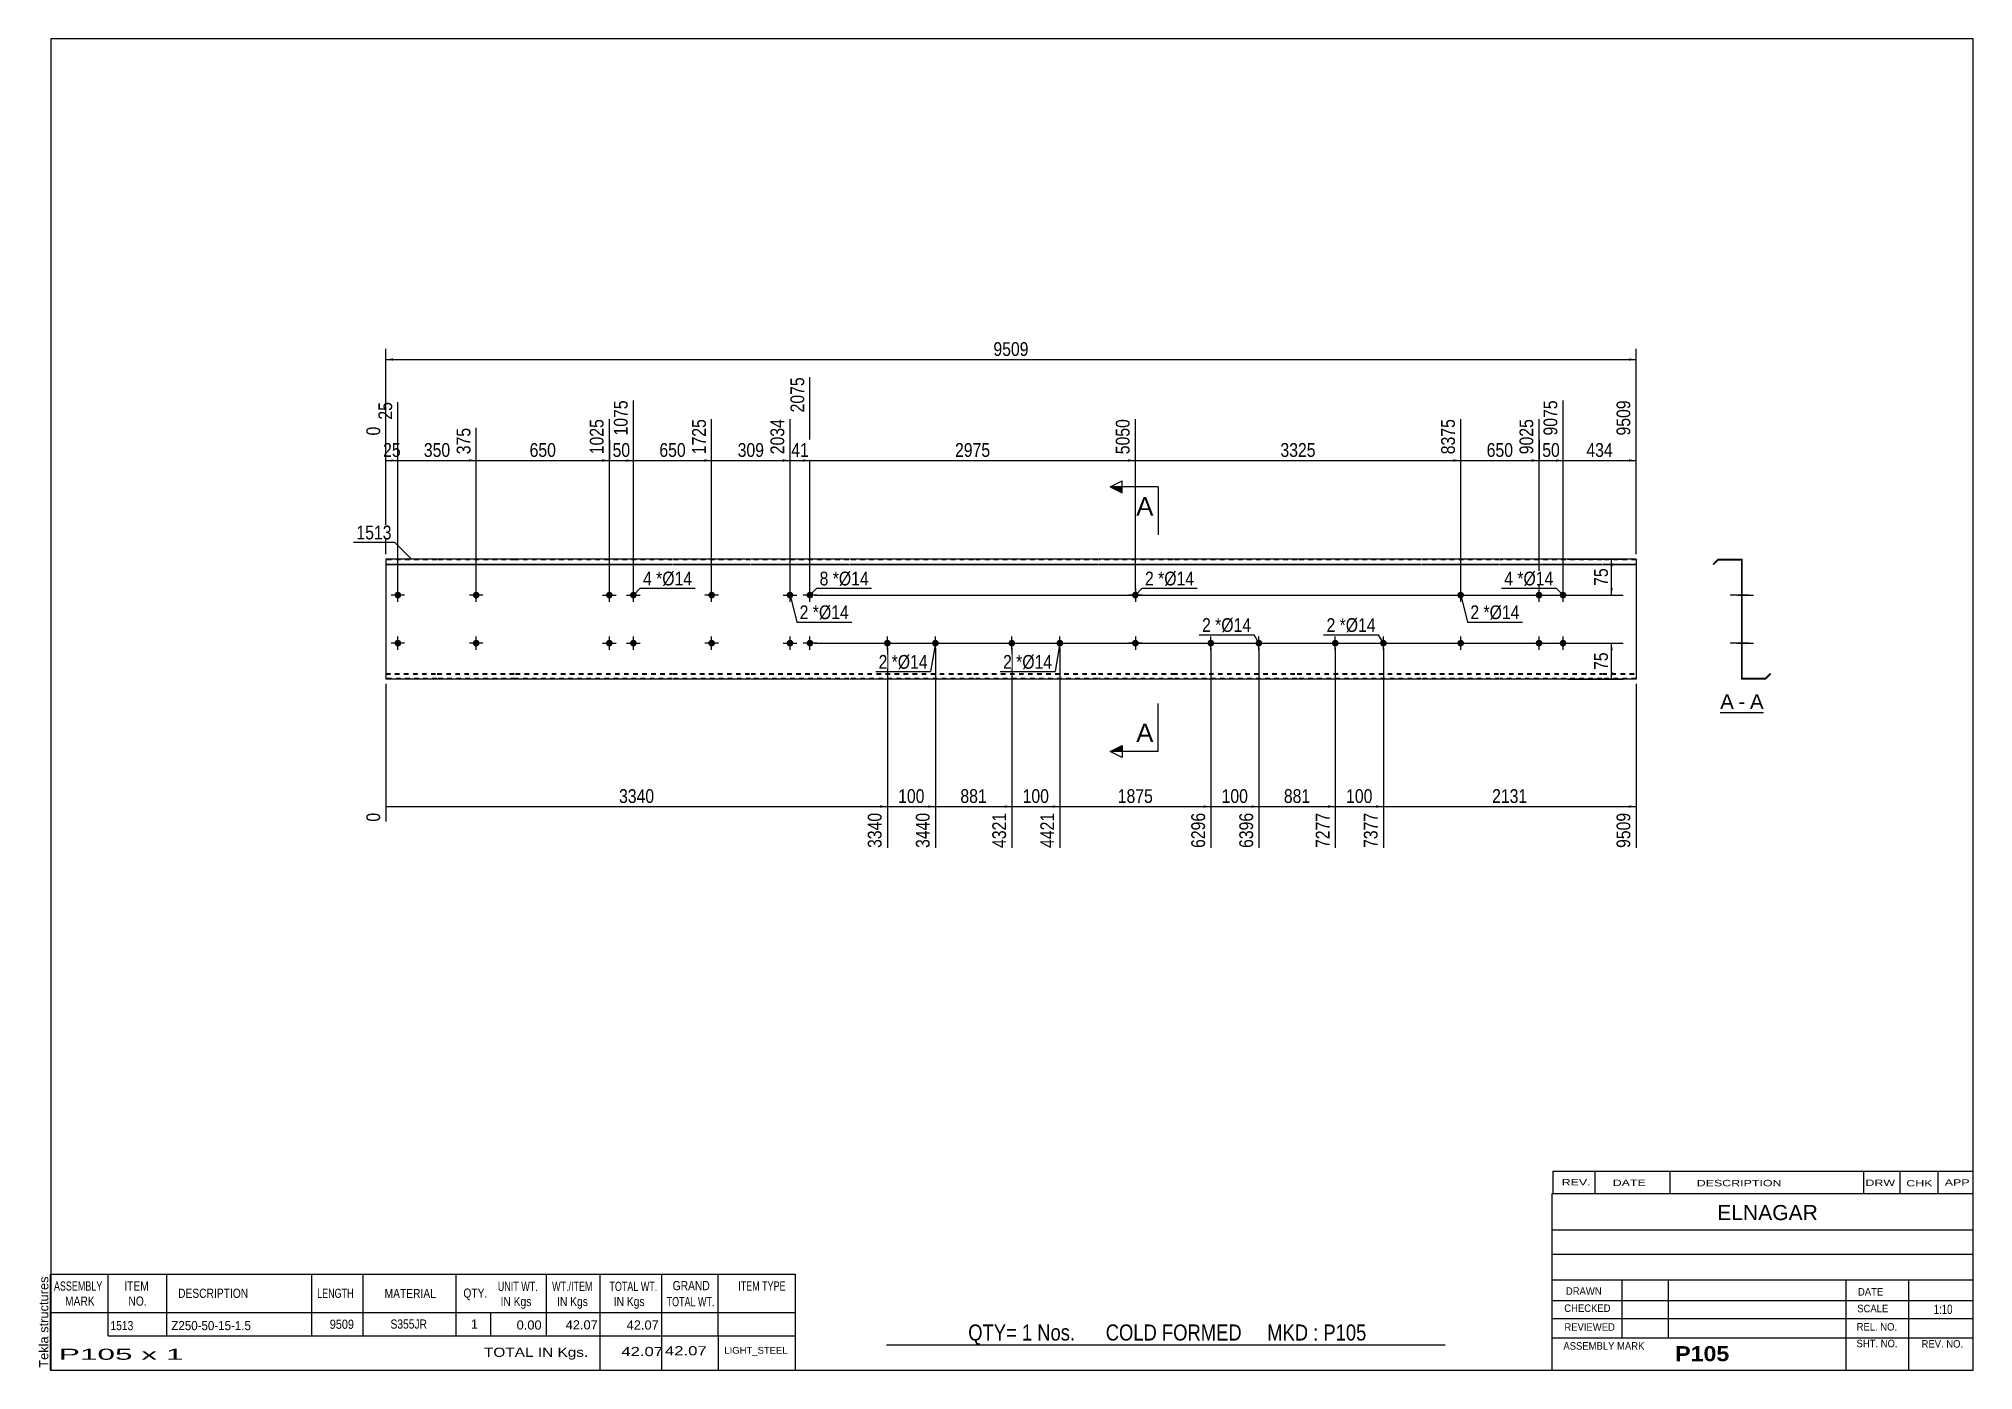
# Model space of a CAD drawing. Header units: millimetres. Extents: x -72 to 330, y -156 to 121.
import ezdxf

# ---------------------------------------------------------------- set-up
doc = ezdxf.new("R2010")
doc.units = ezdxf.units.MM
doc.linetypes.add('DXK_LINE_DOT1', pattern=[1.8814, 0.9407, -0.9407])
doc.styles.add('Arial', font='ARIAL.TTF', dxfattribs={"height": 0.2})
doc.styles.add('Arial Bold', font='ARIALBD.TTF', dxfattribs={"height": 0.2})
doc.styles.add('Arial Narrow', font='ARIALN.TTF', dxfattribs={"height": 0.2})

# ---------------------------------------------------------------- blocks, each defined once
blk = doc.blocks.new('Unknown-629091155-1801')
at = {"color": 5, "linetype": 'Continuous'}
for p, q in [((330.27, 120.75), (-69.73, 120.75)), ((-69.73, 120.75), (-69.73, -156.25)), ((330.27, -156.25), (330.27, 120.75)), ((-69.73, -156.25), (330.27, -156.25))]:
    blk.add_line(p, q, dxfattribs=at)
at = {"color": 174, "linetype": 'Continuous', "style": 'Arial'}
blk.add_text('Tekla structures', height=1.9102, rotation=90, dxfattribs=at).set_placement((-70.23, -155.75))
blk = doc.blocks.new('Unknown-629091155-12 - 1237')
at = {"color": 7, "linetype": 'Continuous'}
blk.add_line((277.61, -19.45), (286.64, -19.45), dxfattribs=at)
at = {"color": 0, "linetype": 'Continuous'}
blk.add_wipeout([(280.46, -18.7), (280.46, -15.5), (277.61, -15.5), (277.61, -18.7)], dxfattribs=at)
blk.add_wipeout([(282.84, -18.7), (282.84, -15.5), (281.42, -15.5), (281.42, -18.7)], dxfattribs=at)
at = {"color": 96, "linetype": 'Continuous', "style": 'Arial'}
blk.add_text('A', height=3.06, dxfattribs=at).set_placement((277.61, -18.7))
at = {"color": 0, "linetype": 'Continuous'}
blk.add_wipeout([(286.64, -18.7), (286.64, -15.5), (283.8, -15.5), (283.8, -18.7)], dxfattribs=at)
at = {"color": 96, "linetype": 'Continuous', "style": 'Arial'}
for s, p in [('A', (283.8, -18.7)), ('-', (281.42, -18.7))]:
    blk.add_text(s, height=3.06, dxfattribs=at).set_placement(p)
blk = doc.blocks.new('Bolt-629091155-1223 - 1203')
at = {"linetype": 'Continuous'}
for points in [[(239.22, 5, -1), (240.62, 5, -1)], [(244.22, 5, -1), (245.62, 5, -1)], [(239.22, -5, -1), (240.62, -5, -1)], [(244.22, -5, -1), (245.62, -5, -1)]]:
    blk.add_hatch(color=3, dxfattribs=at).paths.add_polyline_path(points)
at = {"color": 3, "linetype": 'Continuous'}
for p, q in [((238.52, 5), (241.32, 5)), ((239.92, 3.6), (239.92, 6.4)), ((243.52, 5), (246.32, 5)), ((244.92, 3.6), (244.92, 6.4)), ((239.92, -6.4), (239.92, -3.6)), ((244.92, -6.4), (244.92, -3.6)), ((238.52, -5), (241.32, -5)), ((243.52, -5), (246.32, -5))]:
    blk.add_line(p, q, dxfattribs=at)
blk = doc.blocks.new('Part-629091155-1218 - 1203')
at = {"color": 2, "linetype": 'Continuous'}
for p, q in [((0, 12.5), (0, -12.5)), ((10.6, 12.5), (0, 12.5)), ((26.89, 12.5), (10.7, 12.5)), ((59.59, 12.5), (26.99, 12.5)), ((75.88, 12.5), (59.69, 12.5)), ((96.33, 12.5), (75.98, 12.5)), ((122.23, 12.5), (96.43, 12.5)), ((148.13, 12.5), (122.33, 12.5)), ((163.63, 12.5), (148.23, 12.5)), ((189.53, 12.5), (163.73, 12.5)), ((215.43, 12.5), (189.63, 12.5)), ((231.72, 12.5), (215.53, 12.5)), ((253.01, 12.5), (231.82, 12.5)), ((260.11, 12.5), (253.11, 12.5)), ((260.11, 12.5), (260.11, -12.5)), ((0, 11.44), (10.6, 11.44)), ((0, 11.33), (10.6, 11.33)), ((10.7, 11.44), (26.89, 11.44)), ((10.7, 11.33), (26.89, 11.33)), ((26.99, 11.44), (59.59, 11.44)), ((26.99, 11.33), (59.59, 11.33)), ((59.69, 11.44), (75.88, 11.44)), ((59.69, 11.33), (75.88, 11.33)), ((75.98, 11.44), (96.33, 11.44)), ((75.98, 11.33), (96.33, 11.33)), ((96.43, 11.44), (122.23, 11.44)), ((96.43, 11.33), (122.23, 11.33)), ((122.33, 11.44), (148.13, 11.44)), ((122.33, 11.33), (148.13, 11.33)), ((148.23, 11.44), (163.63, 11.44)), ((148.23, 11.33), (163.63, 11.33)), ((163.73, 11.44), (189.53, 11.44)), ((163.73, 11.33), (189.53, 11.33)), ((189.63, 11.44), (215.43, 11.44)), ((189.63, 11.33), (215.43, 11.33)), ((215.53, 11.44), (231.72, 11.44)), ((215.53, 11.33), (231.72, 11.33)), ((231.82, 11.44), (253.01, 11.44)), ((231.82, 11.33), (253.01, 11.33)), ((253.11, 11.44), (260.11, 11.44)), ((253.11, 11.33), (260.11, 11.33)), ((10.6, -12.5), (0, -12.5)), ((26.89, -12.5), (10.7, -12.5)), ((59.59, -12.5), (26.99, -12.5)), ((75.88, -12.5), (59.69, -12.5)), ((96.33, -12.5), (75.98, -12.5)), ((122.23, -12.5), (96.43, -12.5)), ((148.13, -12.5), (122.33, -12.5)), ((163.63, -12.5), (148.23, -12.5)), ((189.53, -12.5), (163.73, -12.5)), ((215.43, -12.5), (189.63, -12.5)), ((231.72, -12.5), (215.53, -12.5)), ((253.01, -12.5), (231.82, -12.5)), ((260.11, -12.5), (253.11, -12.5))]:
    blk.add_line(p, q, dxfattribs=at)
at = {"color": 7, "linetype": 'DXK_LINE_DOT1'}
for p, q in [((10.6, 12.35), (0, 12.35)), ((26.89, 12.35), (10.7, 12.35)), ((59.59, 12.35), (26.99, 12.35)), ((75.88, 12.35), (59.69, 12.35)), ((96.33, 12.35), (75.98, 12.35)), ((122.23, 12.35), (96.43, 12.35)), ((148.13, 12.35), (122.33, 12.35)), ((163.63, 12.35), (148.23, 12.35)), ((189.53, 12.35), (163.73, 12.35)), ((215.43, 12.35), (189.63, 12.35)), ((231.72, 12.35), (215.53, 12.35)), ((253.01, 12.35), (231.82, 12.35)), ((260.11, 12.35), (253.11, 12.35)), ((0, -11.33), (10.6, -11.33)), ((0, -11.44), (10.6, -11.44)), ((10.7, -11.33), (26.89, -11.33)), ((10.7, -11.44), (26.89, -11.44)), ((26.99, -11.33), (59.59, -11.33)), ((26.99, -11.44), (59.59, -11.44)), ((59.69, -11.33), (75.88, -11.33)), ((59.69, -11.44), (75.88, -11.44)), ((75.98, -11.33), (96.33, -11.33)), ((75.98, -11.44), (96.33, -11.44)), ((96.43, -11.33), (122.23, -11.33)), ((96.43, -11.44), (122.23, -11.44)), ((122.33, -11.33), (148.13, -11.33)), ((122.33, -11.44), (148.13, -11.44)), ((148.23, -11.33), (163.63, -11.33)), ((148.23, -11.44), (163.63, -11.44)), ((163.73, -11.33), (189.53, -11.33)), ((163.73, -11.44), (189.53, -11.44)), ((189.63, -11.33), (215.43, -11.33)), ((189.63, -11.44), (215.43, -11.44)), ((215.53, -11.33), (231.72, -11.33)), ((215.53, -11.44), (231.72, -11.44)), ((231.82, -11.33), (253.01, -11.33)), ((231.82, -11.44), (253.01, -11.44)), ((253.11, -11.33), (260.11, -11.33)), ((253.11, -11.44), (260.11, -11.44)), ((10.6, -12.35), (0, -12.35)), ((26.89, -12.35), (10.7, -12.35)), ((59.59, -12.35), (26.99, -12.35)), ((75.88, -12.35), (59.69, -12.35)), ((96.33, -12.35), (75.98, -12.35)), ((122.23, -12.35), (96.43, -12.35)), ((148.13, -12.35), (122.33, -12.35)), ((163.63, -12.35), (148.23, -12.35)), ((189.53, -12.35), (163.73, -12.35)), ((215.43, -12.35), (189.63, -12.35)), ((231.72, -12.35), (215.53, -12.35)), ((253.01, -12.35), (231.82, -12.35)), ((260.11, -12.35), (253.11, -12.35))]:
    blk.add_line(p, q, dxfattribs=at)
blk = doc.blocks.new('Bolt-629091155-1219 - 1203')
at = {"linetype": 'Continuous'}
for points in [[(197.53, -4.3, -1), (197.53, -5.7, -1)], [(207.53, -4.3, -1), (207.53, -5.7, -1)]]:
    blk.add_hatch(color=3, dxfattribs=at).paths.add_polyline_path(points)
at = {"color": 3, "linetype": 'Continuous'}
for p, q in [((197.53, -6.4), (197.53, -3.6)), ((207.53, -6.4), (207.53, -3.6)), ((196.13, -5), (198.93, -5)), ((206.13, -5), (208.93, -5))]:
    blk.add_line(p, q, dxfattribs=at)
blk = doc.blocks.new('Bolt-629091155-1220 - 1203')
at = {"linetype": 'Continuous'}
for points in [[(171.63, -4.3, -1), (171.63, -5.7, -1)], [(181.63, -4.3, -1), (181.63, -5.7, -1)]]:
    blk.add_hatch(color=3, dxfattribs=at).paths.add_polyline_path(points)
at = {"color": 3, "linetype": 'Continuous'}
for p, q in [((171.63, -6.4), (171.63, -3.6)), ((181.63, -6.4), (181.63, -3.6)), ((170.23, -5), (173.03, -5)), ((180.23, -5), (183.03, -5))]:
    blk.add_line(p, q, dxfattribs=at)
blk = doc.blocks.new('Bolt-629091155-1221 - 1203')
at = {"linetype": 'Continuous'}
for points in [[(104.33, -4.3, -1), (104.33, -5.7, -1)], [(114.33, -4.3, -1), (114.33, -5.7, -1)]]:
    blk.add_hatch(color=3, dxfattribs=at).paths.add_polyline_path(points)
at = {"color": 3, "linetype": 'Continuous'}
for p, q in [((104.33, -6.4), (104.33, -3.6)), ((114.33, -6.4), (114.33, -3.6)), ((102.93, -5), (105.73, -5)), ((112.93, -5), (115.73, -5))]:
    blk.add_line(p, q, dxfattribs=at)
blk = doc.blocks.new('Bolt-629091155-1222 - 1203')
at = {"linetype": 'Continuous'}
for points in [[(130.23, -4.3, -1), (130.23, -5.7, -1)], [(140.23, -4.3, -1), (140.23, -5.7, -1)]]:
    blk.add_hatch(color=3, dxfattribs=at).paths.add_polyline_path(points)
at = {"color": 3, "linetype": 'Continuous'}
for p, q in [((130.23, -6.4), (130.23, -3.6)), ((140.23, -6.4), (140.23, -3.6)), ((128.83, -5), (131.63, -5)), ((138.83, -5), (141.63, -5))]:
    blk.add_line(p, q, dxfattribs=at)
blk = doc.blocks.new('Bolt-629091155-1224 - 1203')
at = {"linetype": 'Continuous'}
for points in [[(83.38, 5, -1), (84.78, 5, -1)], [(83.38, -5, -1), (84.78, -5, -1)]]:
    blk.add_hatch(color=3, dxfattribs=at).paths.add_polyline_path(points)
at = {"color": 3, "linetype": 'Continuous'}
for p, q in [((82.68, 5), (85.48, 5)), ((84.08, 3.6), (84.08, 6.4)), ((84.08, -6.4), (84.08, -3.6)), ((82.68, -5), (85.48, -5))]:
    blk.add_line(p, q, dxfattribs=at)
blk = doc.blocks.new('Bolt-629091155-1225 - 1203')
at = {"linetype": 'Continuous'}
for points in [[(222.92, 5, -1), (224.32, 5, -1)], [(222.92, -5, -1), (224.32, -5, -1)]]:
    blk.add_hatch(color=3, dxfattribs=at).paths.add_polyline_path(points)
at = {"color": 3, "linetype": 'Continuous'}
for p, q in [((222.22, 5), (225.02, 5)), ((223.62, 3.6), (223.62, 6.4)), ((223.62, -6.4), (223.62, -3.6)), ((222.22, -5), (225.02, -5))]:
    blk.add_line(p, q, dxfattribs=at)
blk = doc.blocks.new('Bolt-629091155-1226 - 1203')
at = {"linetype": 'Continuous'}
for points in [[(1.8, 5, -1), (3.2, 5, -1)], [(87.53, 5, -1), (88.93, 5, -1)]]:
    blk.add_hatch(color=3, dxfattribs=at).paths.add_polyline_path(points)
at = {"color": 3, "linetype": 'Continuous'}
for p, q in [((3.9, 5), (1.1, 5)), ((2.5, 3.6), (2.5, 6.4)), ((89.63, 5), (86.83, 5)), ((88.23, 3.6), (88.23, 6.4))]:
    blk.add_line(p, q, dxfattribs=at)
blk = doc.blocks.new('Bolt-629091155-1227 - 1203')
at = {"linetype": 'Continuous'}
for points in [[(1.8, -5, -1), (3.2, -5, -1)], [(87.53, -5, -1), (88.93, -5, -1)]]:
    blk.add_hatch(color=3, dxfattribs=at).paths.add_polyline_path(points)
at = {"color": 3, "linetype": 'Continuous'}
for p, q in [((2.5, -6.4), (2.5, -3.6)), ((88.23, -6.4), (88.23, -3.6)), ((3.9, -5), (1.1, -5)), ((89.63, -5), (86.83, -5))]:
    blk.add_line(p, q, dxfattribs=at)
blk = doc.blocks.new('Bolt-629091155-1228 - 1203')
at = {"linetype": 'Continuous'}
for points in [[(45.79, 5, -1), (47.19, 5, -1)], [(50.79, 5, -1), (52.19, 5, -1)], [(45.79, -5, -1), (47.19, -5, -1)], [(50.79, -5, -1), (52.19, -5, -1)]]:
    blk.add_hatch(color=3, dxfattribs=at).paths.add_polyline_path(points)
at = {"color": 3, "linetype": 'Continuous'}
for p, q in [((45.09, 5), (47.89, 5)), ((46.49, 3.6), (46.49, 6.4)), ((50.09, 5), (52.89, 5)), ((51.49, 3.6), (51.49, 6.4)), ((46.49, -6.4), (46.49, -3.6)), ((51.49, -6.4), (51.49, -3.6)), ((45.09, -5), (47.89, -5)), ((50.09, -5), (52.89, -5))]:
    blk.add_line(p, q, dxfattribs=at)
blk = doc.blocks.new('Bolt-629091155-1229 - 1203')
at = {"linetype": 'Continuous'}
for points in [[(18.09, 5, -1), (19.49, 5, -1)], [(67.08, 5, -1), (68.48, 5, -1)]]:
    blk.add_hatch(color=3, dxfattribs=at).paths.add_polyline_path(points)
at = {"color": 3, "linetype": 'Continuous'}
for p, q in [((20.19, 5), (17.39, 5)), ((18.79, 3.6), (18.79, 6.4)), ((69.18, 5), (66.38, 5)), ((67.78, 3.6), (67.78, 6.4))]:
    blk.add_line(p, q, dxfattribs=at)
blk = doc.blocks.new('Bolt-629091155-1230 - 1203')
at = {"linetype": 'Continuous'}
for points in [[(18.09, -5, -1), (19.49, -5, -1)], [(67.08, -5, -1), (68.48, -5, -1)]]:
    blk.add_hatch(color=3, dxfattribs=at).paths.add_polyline_path(points)
at = {"color": 3, "linetype": 'Continuous'}
for p, q in [((18.79, -6.4), (18.79, -3.6)), ((67.78, -6.4), (67.78, -3.6)), ((20.19, -5), (17.39, -5)), ((69.18, -5), (66.38, -5))]:
    blk.add_line(p, q, dxfattribs=at)
blk = doc.blocks.new('Bolt-629091155-1231 - 1203')
at = {"linetype": 'Continuous'}
for points in [[(156.63, 5, -1), (155.23, 5, -1)], [(156.63, -5, -1), (155.23, -5, -1)]]:
    blk.add_hatch(color=3, dxfattribs=at).paths.add_polyline_path(points)
at = {"color": 3, "linetype": 'Continuous'}
for p, q in [((157.33, 5), (154.53, 5)), ((155.93, 6.4), (155.93, 3.6)), ((155.93, -3.6), (155.93, -6.4)), ((157.33, -5), (154.53, -5))]:
    blk.add_line(p, q, dxfattribs=at)
blk = doc.blocks.new('Bolt-629091155-1240 - 1237')
at = {"linetype": 'Continuous'}
blk.add_hatch(color=3, dxfattribs=at).paths.add_polyline_path([(282.2, -5.7), (282.2, -4.3), (282.05, -4.3), (282.05, -5.7)])
blk.add_hatch(color=3, dxfattribs=at).paths.add_polyline_path([(282.2, -5.7), (282.2, -4.3), (282.05, -4.3), (282.05, -5.7)])
at = {"color": 3, "linetype": 'Continuous'}
for p, q in [((281.1, -5), (283.85, -5)), ((281.1, -5), (283.85, -5)), ((282.05, -4.3), (282.2, -4.3)), ((282.05, -4.3), (282.2, -4.3)), ((282.05, -5.7), (282.2, -5.7)), ((282.05, -5.7), (282.2, -5.7))]:
    blk.add_line(p, q, dxfattribs=at)
blk = doc.blocks.new('Part-629091155-1239 - 1237')
at = {"color": 2, "linetype": 'Continuous'}
for p, q in [((277.2, 12.5), (276.14, 11.44)), ((276.25, 11.33), (277.27, 12.35)), ((277.2, 12.5), (282.2, 12.5)), ((277.27, 12.35), (282.05, 12.35)), ((282.05, 12.35), (282.05, -12.5)), ((282.2, -12.35), (282.2, 12.5)), ((276.14, 11.44), (276.25, 11.33)), ((288.01, -11.33), (286.99, -12.35)), ((287.05, -12.5), (288.11, -11.44)), ((288.11, -11.44), (288.01, -11.33)), ((287.05, -12.5), (282.05, -12.5)), ((286.99, -12.35), (282.2, -12.35))]:
    blk.add_line(p, q, dxfattribs=at)
blk = doc.blocks.new('Bolt-629091155-1241 - 1237')
at = {"linetype": 'Continuous'}
blk.add_hatch(color=3, dxfattribs=at).paths.add_polyline_path([(282.2, -5.7), (282.2, -4.3), (282.05, -4.3), (282.05, -5.7)])
blk.add_hatch(color=3, dxfattribs=at).paths.add_polyline_path([(282.2, -5.7), (282.2, -4.3), (282.05, -4.3), (282.05, -5.7)])
at = {"color": 3, "linetype": 'Continuous'}
for p, q in [((281.1, -5), (283.85, -5)), ((281.1, -5), (283.85, -5)), ((282.05, -4.3), (282.2, -4.3)), ((282.05, -4.3), (282.2, -4.3)), ((282.05, -5.7), (282.2, -5.7)), ((282.05, -5.7), (282.2, -5.7))]:
    blk.add_line(p, q, dxfattribs=at)
blk = doc.blocks.new('Bolt-629091155-1242 - 1237')
at = {"linetype": 'Continuous'}
blk.add_hatch(color=3, dxfattribs=at).paths.add_polyline_path([(282.2, -5.7), (282.2, -4.3), (282.05, -4.3), (282.05, -5.7)])
blk.add_hatch(color=3, dxfattribs=at).paths.add_polyline_path([(282.2, -5.7), (282.2, -4.3), (282.05, -4.3), (282.05, -5.7)])
at = {"color": 3, "linetype": 'Continuous'}
for p, q in [((281.1, -5), (283.85, -5)), ((281.1, -5), (283.85, -5)), ((282.05, -4.3), (282.2, -4.3)), ((282.05, -4.3), (282.2, -4.3)), ((282.05, -5.7), (282.2, -5.7)), ((282.05, -5.7), (282.2, -5.7))]:
    blk.add_line(p, q, dxfattribs=at)
blk = doc.blocks.new('Bolt-629091155-1243 - 1237')
at = {"linetype": 'Continuous'}
blk.add_hatch(color=3, dxfattribs=at).paths.add_polyline_path([(282.2, -5.7), (282.2, -4.3), (282.05, -4.3), (282.05, -5.7)])
blk.add_hatch(color=3, dxfattribs=at).paths.add_polyline_path([(282.2, -5.7), (282.2, -4.3), (282.05, -4.3), (282.05, -5.7)])
at = {"color": 3, "linetype": 'Continuous'}
for p, q in [((281.1, -5), (283.85, -5)), ((281.1, -5), (283.85, -5)), ((282.05, -4.3), (282.2, -4.3)), ((282.05, -4.3), (282.2, -4.3)), ((282.05, -5.7), (282.2, -5.7)), ((282.05, -5.7), (282.2, -5.7))]:
    blk.add_line(p, q, dxfattribs=at)
blk = doc.blocks.new('Bolt-629091155-1244 - 1237')
at = {"linetype": 'Continuous'}
for points in [[(282.05, 5.7), (282.05, 4.3), (282.2, 4.3), (282.2, 5.7)], [(282.05, 5.7), (282.05, 4.3), (282.2, 4.3), (282.2, 5.7)], [(282.05, -4.3), (282.05, -5.7), (282.2, -5.7), (282.2, -4.3)], [(282.05, -4.3), (282.05, -5.7), (282.2, -5.7), (282.2, -4.3)]]:
    blk.add_hatch(color=3, dxfattribs=at).paths.add_polyline_path(points)
at = {"color": 3, "linetype": 'Continuous'}
for p, q in [((283.5, 5), (280.2, 5)), ((283.5, 5), (280.2, 5)), ((282.2, 5.7), (282.05, 5.7)), ((282.2, 5.7), (282.05, 5.7)), ((282.2, 4.3), (282.05, 4.3)), ((282.2, 4.3), (282.05, 4.3)), ((283.5, -5), (280.2, -5)), ((283.5, -5), (280.2, -5)), ((282.2, -4.3), (282.05, -4.3)), ((282.2, -4.3), (282.05, -4.3)), ((282.2, -5.7), (282.05, -5.7)), ((282.2, -5.7), (282.05, -5.7))]:
    blk.add_line(p, q, dxfattribs=at)
blk = doc.blocks.new('Bolt-629091155-1245 - 1237')
at = {"linetype": 'Continuous'}
for points in [[(282.05, 5.7), (282.05, 4.3), (282.2, 4.3), (282.2, 5.7)], [(282.05, -4.3), (282.05, -5.7), (282.2, -5.7), (282.2, -4.3)]]:
    blk.add_hatch(color=3, dxfattribs=at).paths.add_polyline_path(points)
at = {"color": 3, "linetype": 'Continuous'}
for p, q in [((283, 5), (279.7, 5)), ((282.2, 5.7), (282.05, 5.7)), ((282.2, 4.3), (282.05, 4.3)), ((283, -5), (279.7, -5)), ((282.2, -4.3), (282.05, -4.3)), ((282.2, -5.7), (282.05, -5.7))]:
    blk.add_line(p, q, dxfattribs=at)
blk = doc.blocks.new('Bolt-629091155-1246 - 1237')
at = {"linetype": 'Continuous'}
for points in [[(282.05, 5.7), (282.05, 4.3), (282.2, 4.3), (282.2, 5.7)], [(282.05, -4.3), (282.05, -5.7), (282.2, -5.7), (282.2, -4.3)]]:
    blk.add_hatch(color=3, dxfattribs=at).paths.add_polyline_path(points)
at = {"color": 3, "linetype": 'Continuous'}
for p, q in [((283, 5), (279.7, 5)), ((282.2, 5.7), (282.05, 5.7)), ((282.2, 4.3), (282.05, 4.3)), ((283, -5), (279.7, -5)), ((282.2, -4.3), (282.05, -4.3)), ((282.2, -5.7), (282.05, -5.7))]:
    blk.add_line(p, q, dxfattribs=at)
blk = doc.blocks.new('Bolt-629091155-1247 - 1237')
at = {"linetype": 'Continuous'}
blk.add_hatch(color=3, dxfattribs=at).paths.add_polyline_path([(282.05, 5.7), (282.05, 4.3), (282.2, 4.3), (282.2, 5.7)])
blk.add_hatch(color=3, dxfattribs=at).paths.add_polyline_path([(282.05, 5.7), (282.05, 4.3), (282.2, 4.3), (282.2, 5.7)])
at = {"color": 3, "linetype": 'Continuous'}
for p, q in [((281.25, 5), (284.55, 5)), ((281.25, 5), (284.55, 5)), ((282.05, 5.7), (282.2, 5.7)), ((282.05, 5.7), (282.2, 5.7)), ((282.05, 4.3), (282.2, 4.3)), ((282.05, 4.3), (282.2, 4.3))]:
    blk.add_line(p, q, dxfattribs=at)
blk = doc.blocks.new('Bolt-629091155-1248 - 1237')
at = {"linetype": 'Continuous'}
blk.add_hatch(color=3, dxfattribs=at).paths.add_polyline_path([(282.05, -4.3), (282.05, -5.7), (282.2, -5.7), (282.2, -4.3)])
blk.add_hatch(color=3, dxfattribs=at).paths.add_polyline_path([(282.05, -4.3), (282.05, -5.7), (282.2, -5.7), (282.2, -4.3)])
at = {"color": 3, "linetype": 'Continuous'}
for p, q in [((281.25, -5), (284.55, -5)), ((281.25, -5), (284.55, -5)), ((282.05, -4.3), (282.2, -4.3)), ((282.05, -4.3), (282.2, -4.3)), ((282.05, -5.7), (282.2, -5.7)), ((282.05, -5.7), (282.2, -5.7))]:
    blk.add_line(p, q, dxfattribs=at)
blk = doc.blocks.new('Bolt-629091155-1249 - 1237')
at = {"linetype": 'Continuous'}
for points in [[(282.05, 5.7), (282.05, 4.3), (282.2, 4.3), (282.2, 5.7)], [(282.05, 5.7), (282.05, 4.3), (282.2, 4.3), (282.2, 5.7)], [(282.05, -4.3), (282.05, -5.7), (282.2, -5.7), (282.2, -4.3)], [(282.05, -4.3), (282.05, -5.7), (282.2, -5.7), (282.2, -4.3)]]:
    blk.add_hatch(color=3, dxfattribs=at).paths.add_polyline_path(points)
at = {"color": 3, "linetype": 'Continuous'}
for p, q in [((283.5, 5), (280.2, 5)), ((283.5, 5), (280.2, 5)), ((282.2, 5.7), (282.05, 5.7)), ((282.2, 5.7), (282.05, 5.7)), ((282.2, 4.3), (282.05, 4.3)), ((282.2, 4.3), (282.05, 4.3)), ((283.5, -5), (280.2, -5)), ((283.5, -5), (280.2, -5)), ((282.2, -4.3), (282.05, -4.3)), ((282.2, -4.3), (282.05, -4.3)), ((282.2, -5.7), (282.05, -5.7)), ((282.2, -5.7), (282.05, -5.7))]:
    blk.add_line(p, q, dxfattribs=at)
blk = doc.blocks.new('Bolt-629091155-1250 - 1237')
at = {"linetype": 'Continuous'}
blk.add_hatch(color=3, dxfattribs=at).paths.add_polyline_path([(282.05, 5.7), (282.05, 4.3), (282.2, 4.3), (282.2, 5.7)])
blk.add_hatch(color=3, dxfattribs=at).paths.add_polyline_path([(282.05, 5.7), (282.05, 4.3), (282.2, 4.3), (282.2, 5.7)])
at = {"color": 3, "linetype": 'Continuous'}
for p, q in [((281.25, 5), (284.55, 5)), ((281.25, 5), (284.55, 5)), ((282.05, 5.7), (282.2, 5.7)), ((282.05, 5.7), (282.2, 5.7)), ((282.05, 4.3), (282.2, 4.3)), ((282.05, 4.3), (282.2, 4.3))]:
    blk.add_line(p, q, dxfattribs=at)
blk = doc.blocks.new('Bolt-629091155-1251 - 1237')
at = {"linetype": 'Continuous'}
blk.add_hatch(color=3, dxfattribs=at).paths.add_polyline_path([(282.05, -4.3), (282.05, -5.7), (282.2, -5.7), (282.2, -4.3)])
blk.add_hatch(color=3, dxfattribs=at).paths.add_polyline_path([(282.05, -4.3), (282.05, -5.7), (282.2, -5.7), (282.2, -4.3)])
at = {"color": 3, "linetype": 'Continuous'}
for p, q in [((281.25, -5), (284.55, -5)), ((281.25, -5), (284.55, -5)), ((282.05, -4.3), (282.2, -4.3)), ((282.05, -4.3), (282.2, -4.3)), ((282.05, -5.7), (282.2, -5.7)), ((282.05, -5.7), (282.2, -5.7))]:
    blk.add_line(p, q, dxfattribs=at)
blk = doc.blocks.new('Bolt-629091155-1252 - 1237')
at = {"linetype": 'Continuous'}
for points in [[(282.2, 4.3), (282.2, 5.7), (282.05, 5.7), (282.05, 4.3)], [(282.2, -5.7), (282.2, -4.3), (282.05, -4.3), (282.05, -5.7)]]:
    blk.add_hatch(color=3, dxfattribs=at).paths.add_polyline_path(points)
at = {"color": 3, "linetype": 'Continuous'}
for p, q in [((282.2, 5), (280.05, 5)), ((282.2, 5.7), (282.05, 5.7)), ((282.2, 4.3), (282.05, 4.3)), ((282.2, -5), (280.05, -5)), ((282.2, -4.3), (282.05, -4.3)), ((282.2, -5.7), (282.05, -5.7))]:
    blk.add_line(p, q, dxfattribs=at)
blk = doc.blocks.new('StraightDimension-629091155-1336 - 1203')
at = {"linetype": 'Continuous'}
blk.add_hatch(color=7, dxfattribs=at).paths.add_polyline_path([(102.83, -38.75), (104.33, -39), (102.83, -39.25)])
at = {"color": 7, "linetype": 'Continuous'}
for p, q in [((104.33, -6), (104.33, -47.61)), ((0, -13.5), (0, -42.13)), ((0, -39), (104.33, -39))]:
    blk.add_line(p, q, dxfattribs=at)
at = {"color": 0}
blk.add_wipeout([(56.42, -38.85), (56.42, -34.65), (47.91, -34.65), (47.91, -38.85)], dxfattribs=at)
at = {"color": 0, "linetype": 'Continuous'}
for points in [[(-0.6, -39.7), (-4.8, -39.7), (-4.8, -42.73), (-0.6, -42.73)], [(103.73, -39.7), (99.53, -39.7), (99.53, -48.21), (103.73, -48.21)]]:
    blk.add_wipeout(points, dxfattribs=at)
at = {"color": 3, "style": 'Arial Narrow'}
blk.add_text('3340', height=2.863, dxfattribs=at).set_placement((48.51, -38.25))
at = {"color": 3, "linetype": 'Continuous', "style": 'Arial Narrow'}
for s, height, p in [('0', 2.86, (-1.2, -42.13)), ('3340', 2.863, (103.13, -47.61))]:
    blk.add_text(s, height=height, rotation=90.0002, dxfattribs=at).set_placement(p)
blk = doc.blocks.new('StraightDimension-629091155-1328 - 1203')
at = {"linetype": 'Continuous'}
blk.add_hatch(color=7, dxfattribs=at).paths.add_polyline_path([(258.61, -38.75), (260.11, -39), (258.61, -39.25)])
at = {"color": 7, "linetype": 'Continuous'}
for p, q in [((207.53, -6), (207.53, -47.61)), ((260.11, -13.5), (260.11, -47.61)), ((207.53, -39), (260.11, -39))]:
    blk.add_line(p, q, dxfattribs=at)
at = {"color": 0}
blk.add_wipeout([(238.08, -38.85), (238.08, -34.65), (229.56, -34.65), (229.56, -38.85)], dxfattribs=at)
at = {"color": 0, "linetype": 'Continuous'}
blk.add_wipeout([(259.51, -39.7), (255.31, -39.7), (255.31, -48.21), (259.51, -48.21)], dxfattribs=at)
at = {"color": 3, "style": 'Arial Narrow'}
blk.add_text('2131', height=2.863, dxfattribs=at).set_placement((230.16, -38.25))
at = {"color": 3, "linetype": 'Continuous', "style": 'Arial Narrow'}
blk.add_text('9509', height=2.863, rotation=90.0002, dxfattribs=at).set_placement((258.91, -47.61))
blk = doc.blocks.new('StraightDimension-629091155-1279 - 1203')
at = {"linetype": 'Continuous'}
blk.add_hatch(color=7, dxfattribs=at).paths.add_polyline_path([(49.99, 33.25), (51.49, 33), (49.99, 32.75)])
at = {"color": 7, "linetype": 'Continuous'}
for p, q in [((51.49, 6), (51.49, 45.51)), ((46.49, 6), (46.49, 41.61)), ((46.49, 33), (51.49, 33))]:
    blk.add_line(p, q, dxfattribs=at)
at = {"color": 0}
blk.add_wipeout([(51.42, 33.15), (51.42, 37.35), (46.56, 37.35), (46.56, 33.15)], dxfattribs=at)
at = {"color": 0, "linetype": 'Continuous'}
blk.add_wipeout([(50.89, 46.11), (46.69, 46.11), (46.69, 37.6), (50.89, 37.6)], dxfattribs=at)
at = {"color": 3, "linetype": 'Continuous', "style": 'Arial Narrow'}
blk.add_text('1075', height=2.863, rotation=90.0002, dxfattribs=at).set_placement((50.29, 38.2))
at = {"color": 3, "style": 'Arial Narrow'}
blk.add_text('50', height=2.863, dxfattribs=at).set_placement((47.16, 33.75))
blk = doc.blocks.new('StraightDimension-629091155-1282 - 1203')
at = {"linetype": 'Continuous'}
blk.add_hatch(color=7, dxfattribs=at).paths.add_polyline_path([(1, 33.25), (2.5, 33), (1, 32.75)])
at = {"color": 7, "linetype": 'Continuous'}
for p, q in [((2.5, 6), (2.5, 45.16)), ((0, 13.5), (0, 40.03)), ((0, 33), (2.5, 33))]:
    blk.add_line(p, q, dxfattribs=at)
at = {"color": 0, "linetype": 'Continuous'}
blk.add_wipeout([(1.9, 45.76), (-2.3, 45.76), (-2.3, 40.9), (1.9, 40.9)], dxfattribs=at)
at = {"color": 0}
blk.add_wipeout([(3.68, 33.15), (3.68, 37.35), (-1.18, 37.35), (-1.18, 33.15)], dxfattribs=at)
at = {"color": 0, "linetype": 'Continuous'}
blk.add_wipeout([(-0.6, 40.63), (-4.8, 40.63), (-4.8, 37.6), (-0.6, 37.6)], dxfattribs=at)
at = {"color": 3, "linetype": 'Continuous', "style": 'Arial Narrow'}
for s, height, p in [('25', 2.863, (1.3, 41.5)), ('0', 2.86, (-1.2, 38.2))]:
    blk.add_text(s, height=height, rotation=90.0002, dxfattribs=at).set_placement(p)
at = {"color": 3, "style": 'Arial Narrow'}
blk.add_text('25', height=2.863, dxfattribs=at).set_placement((-0.58, 33.75))
blk = doc.blocks.new('StraightDimension-629091155-1280 - 1203')
at = {"linetype": 'Continuous'}
blk.add_hatch(color=7, dxfattribs=at).paths.add_polyline_path([(44.99, 33.25), (46.49, 33), (44.99, 32.75)])
at = {"color": 7, "linetype": 'Continuous'}
for p, q in [((46.49, 6), (46.49, 41.61)), ((18.79, 6), (18.79, 39.78)), ((18.79, 33), (46.49, 33))]:
    blk.add_line(p, q, dxfattribs=at)
at = {"color": 0, "linetype": 'Continuous'}
blk.add_wipeout([(45.89, 42.21), (41.69, 42.21), (41.69, 33.7), (45.89, 33.7)], dxfattribs=at)
at = {"color": 0}
blk.add_wipeout([(35.98, 33.15), (35.98, 37.35), (29.3, 37.35), (29.3, 33.15)], dxfattribs=at)
at = {"color": 3, "linetype": 'Continuous', "style": 'Arial Narrow'}
blk.add_text('1025', height=2.863, rotation=90.0002, dxfattribs=at).set_placement((45.29, 34.3))
at = {"color": 3, "style": 'Arial Narrow'}
blk.add_text('650', height=2.863, dxfattribs=at).set_placement((29.9, 33.75))
blk = doc.blocks.new('StraightDimension-629091155-1281 - 1203')
at = {"linetype": 'Continuous'}
blk.add_hatch(color=7, dxfattribs=at).paths.add_polyline_path([(17.29, 33.25), (18.79, 33), (17.29, 32.75)])
at = {"color": 7, "linetype": 'Continuous'}
for p, q in [((2.5, 6), (2.5, 45.16)), ((18.79, 6), (18.79, 39.78)), ((2.5, 33), (18.79, 33))]:
    blk.add_line(p, q, dxfattribs=at)
at = {"color": 0}
blk.add_wipeout([(13.99, 33.15), (13.99, 37.35), (7.3, 37.35), (7.3, 33.15)], dxfattribs=at)
at = {"color": 0, "linetype": 'Continuous'}
blk.add_wipeout([(18.19, 40.38), (13.99, 40.38), (13.99, 33.7), (18.19, 33.7)], dxfattribs=at)
at = {"color": 3, "style": 'Arial Narrow'}
blk.add_text('350', height=2.863, dxfattribs=at).set_placement((7.9, 33.75))
at = {"color": 3, "linetype": 'Continuous', "style": 'Arial Narrow'}
blk.add_text('375', height=2.863, rotation=90.0002, dxfattribs=at).set_placement((17.59, 34.3))
blk = doc.blocks.new('StraightDimension-629091155-1274 - 1203')
at = {"linetype": 'Continuous'}
blk.add_hatch(color=7, dxfattribs=at).paths.add_polyline_path([(222.12, 33.25), (223.62, 33), (222.12, 32.75)])
at = {"color": 7, "linetype": 'Continuous'}
for p, q in [((155.93, 6), (155.93, 41.61)), ((223.62, 6), (223.62, 41.61)), ((155.93, 33), (223.62, 33))]:
    blk.add_line(p, q, dxfattribs=at)
at = {"color": 0, "linetype": 'Continuous'}
blk.add_wipeout([(223.02, 42.21), (218.82, 42.21), (218.82, 33.7), (223.02, 33.7)], dxfattribs=at)
at = {"color": 0}
blk.add_wipeout([(194.03, 33.15), (194.03, 37.35), (185.52, 37.35), (185.52, 33.15)], dxfattribs=at)
at = {"color": 3, "linetype": 'Continuous', "style": 'Arial Narrow'}
blk.add_text('8375', height=2.863, rotation=90.0002, dxfattribs=at).set_placement((222.42, 34.3))
at = {"color": 3, "style": 'Arial Narrow'}
blk.add_text('3325', height=2.863, dxfattribs=at).set_placement((186.12, 33.75))
blk = doc.blocks.new('StraightDimension-629091155-1278 - 1203')
at = {"linetype": 'Continuous'}
blk.add_hatch(color=7, dxfattribs=at).paths.add_polyline_path([(66.28, 33.25), (67.78, 33), (66.28, 32.75)])
at = {"color": 7, "linetype": 'Continuous'}
for p, q in [((51.49, 6), (51.49, 45.51)), ((67.78, 6), (67.78, 41.61)), ((51.49, 33), (67.78, 33))]:
    blk.add_line(p, q, dxfattribs=at)
at = {"color": 0}
blk.add_wipeout([(62.98, 33.15), (62.98, 37.35), (56.3, 37.35), (56.3, 33.15)], dxfattribs=at)
at = {"color": 0, "linetype": 'Continuous'}
blk.add_wipeout([(67.18, 42.21), (62.98, 42.21), (62.98, 33.7), (67.18, 33.7)], dxfattribs=at)
at = {"color": 3, "linetype": 'Continuous', "style": 'Arial Narrow'}
blk.add_text('1725', height=2.863, rotation=90.0002, dxfattribs=at).set_placement((66.58, 34.3))
at = {"color": 3, "style": 'Arial Narrow'}
blk.add_text('650', height=2.863, dxfattribs=at).set_placement((56.9, 33.75))
blk = doc.blocks.new('StraightDimension-629091155-1272 - 1203')
at = {"linetype": 'Continuous'}
blk.add_hatch(color=7, dxfattribs=at).paths.add_polyline_path([(243.42, 33.25), (244.92, 33), (243.42, 32.75)])
at = {"color": 7, "linetype": 'Continuous'}
for p, q in [((244.92, 6), (244.92, 45.51)), ((239.92, 6), (239.92, 41.61)), ((239.92, 33), (244.92, 33))]:
    blk.add_line(p, q, dxfattribs=at)
at = {"color": 0}
blk.add_wipeout([(244.84, 33.15), (244.84, 37.35), (239.99, 37.35), (239.99, 33.15)], dxfattribs=at)
at = {"color": 0, "linetype": 'Continuous'}
blk.add_wipeout([(244.32, 46.11), (240.12, 46.11), (240.12, 37.6), (244.32, 37.6)], dxfattribs=at)
at = {"color": 3, "linetype": 'Continuous', "style": 'Arial Narrow'}
blk.add_text('9075', height=2.863, rotation=90.0002, dxfattribs=at).set_placement((243.72, 38.2))
at = {"color": 3, "style": 'Arial Narrow'}
blk.add_text('50', height=2.863, dxfattribs=at).set_placement((240.59, 33.75))
blk = doc.blocks.new('StraightDimension-629091155-1271 - 1203')
at = {"linetype": 'Continuous'}
blk.add_hatch(color=7, dxfattribs=at).paths.add_polyline_path([(258.61, 33.25), (260.11, 33), (258.61, 32.75)])
at = {"color": 7, "linetype": 'Continuous'}
for p, q in [((244.92, 6), (244.92, 45.51)), ((260.11, 13.5), (260.11, 45.51)), ((244.92, 33), (260.11, 33))]:
    blk.add_line(p, q, dxfattribs=at)
at = {"color": 0}
blk.add_wipeout([(255.86, 33.15), (255.86, 37.35), (249.17, 37.35), (249.17, 33.15)], dxfattribs=at)
at = {"color": 0, "linetype": 'Continuous'}
blk.add_wipeout([(259.51, 46.11), (255.31, 46.11), (255.31, 37.6), (259.51, 37.6)], dxfattribs=at)
at = {"color": 3, "linetype": 'Continuous', "style": 'Arial Narrow'}
blk.add_text('9509', height=2.863, rotation=90.0002, dxfattribs=at).set_placement((258.91, 38.2))
at = {"color": 3, "style": 'Arial Narrow'}
blk.add_text('434', height=2.863, dxfattribs=at).set_placement((249.77, 33.75))
blk = doc.blocks.new('StraightDimension-629091155-1330 - 1203')
at = {"linetype": 'Continuous'}
blk.add_hatch(color=7, dxfattribs=at).paths.add_polyline_path([(196.03, -38.75), (197.53, -39), (196.03, -39.25)])
at = {"color": 7, "linetype": 'Continuous'}
for p, q in [((181.63, -6), (181.63, -47.61)), ((197.53, -6), (197.53, -47.61)), ((181.63, -39), (197.53, -39))]:
    blk.add_line(p, q, dxfattribs=at)
at = {"color": 0}
blk.add_wipeout([(192.92, -38.85), (192.92, -34.65), (186.23, -34.65), (186.23, -38.85)], dxfattribs=at)
at = {"color": 0, "linetype": 'Continuous'}
blk.add_wipeout([(196.93, -39.7), (192.73, -39.7), (192.73, -48.21), (196.93, -48.21)], dxfattribs=at)
at = {"color": 3, "style": 'Arial Narrow'}
blk.add_text('881', height=2.863, dxfattribs=at).set_placement((186.83, -38.25))
at = {"color": 3, "linetype": 'Continuous', "style": 'Arial Narrow'}
blk.add_text('7277', height=2.863, rotation=90.0002, dxfattribs=at).set_placement((196.33, -47.61))
blk = doc.blocks.new('StraightDimension-629091155-1273 - 1203')
at = {"linetype": 'Continuous'}
blk.add_hatch(color=7, dxfattribs=at).paths.add_polyline_path([(238.42, 33.25), (239.92, 33), (238.42, 32.75)])
at = {"color": 7, "linetype": 'Continuous'}
for p, q in [((223.62, 6), (223.62, 41.61)), ((239.92, 6), (239.92, 41.61)), ((223.62, 33), (239.92, 33))]:
    blk.add_line(p, q, dxfattribs=at)
at = {"color": 0}
blk.add_wipeout([(235.11, 33.15), (235.11, 37.35), (228.43, 37.35), (228.43, 33.15)], dxfattribs=at)
at = {"color": 0, "linetype": 'Continuous'}
blk.add_wipeout([(239.32, 42.21), (235.12, 42.21), (235.12, 33.7), (239.32, 33.7)], dxfattribs=at)
at = {"color": 3, "linetype": 'Continuous', "style": 'Arial Narrow'}
blk.add_text('9025', height=2.863, rotation=90.0002, dxfattribs=at).set_placement((238.72, 34.3))
at = {"color": 3, "style": 'Arial Narrow'}
blk.add_text('650', height=2.863, dxfattribs=at).set_placement((229.03, 33.75))
blk = doc.blocks.new('StraightDimension-629091155-1275 - 1203')
at = {"linetype": 'Continuous'}
blk.add_hatch(color=7, dxfattribs=at).paths.add_polyline_path([(154.43, 33.25), (155.93, 33), (154.43, 32.75)])
at = {"color": 7, "linetype": 'Continuous'}
for p, q in [((88.23, 6), (88.23, 50.31)), ((155.93, 6), (155.93, 41.61)), ((88.23, 33), (155.93, 33))]:
    blk.add_line(p, q, dxfattribs=at)
at = {"color": 0, "linetype": 'Continuous'}
blk.add_wipeout([(155.33, 42.21), (151.13, 42.21), (151.13, 33.7), (155.33, 33.7)], dxfattribs=at)
at = {"color": 0}
blk.add_wipeout([(126.33, 33.15), (126.33, 37.35), (117.82, 37.35), (117.82, 33.15)], dxfattribs=at)
at = {"color": 3, "linetype": 'Continuous', "style": 'Arial Narrow'}
blk.add_text('5050', height=2.863, rotation=90.0002, dxfattribs=at).set_placement((154.73, 34.3))
at = {"color": 3, "style": 'Arial Narrow'}
blk.add_text('2975', height=2.863, dxfattribs=at).set_placement((118.42, 33.75))
blk = doc.blocks.new('StraightDimension-629091155-1276 - 1203')
at = {"linetype": 'Continuous'}
blk.add_hatch(color=7, dxfattribs=at).paths.add_polyline_path([(86.73, 33.25), (88.23, 33), (86.73, 32.75)])
at = {"color": 7, "linetype": 'Continuous'}
for p, q in [((88.23, 6), (88.23, 50.31)), ((84.08, 6), (84.08, 41.61)), ((84.08, 33), (88.23, 33))]:
    blk.add_line(p, q, dxfattribs=at)
at = {"color": 0, "linetype": 'Continuous'}
blk.add_wipeout([(87.63, 50.91), (83.43, 50.91), (83.43, 42.4), (87.63, 42.4)], dxfattribs=at)
at = {"color": 0}
blk.add_wipeout([(88.58, 33.15), (88.58, 37.35), (83.73, 37.35), (83.73, 33.15)], dxfattribs=at)
at = {"color": 3, "linetype": 'Continuous', "style": 'Arial Narrow'}
blk.add_text('2075', height=2.863, rotation=90.0002, dxfattribs=at).set_placement((87.03, 43))
at = {"color": 3, "style": 'Arial Narrow'}
blk.add_text('41', height=2.863, dxfattribs=at).set_placement((84.33, 33.75))
blk = doc.blocks.new('StraightDimension-629091155-1334 - 1203')
at = {"linetype": 'Continuous'}
blk.add_hatch(color=7, dxfattribs=at).paths.add_polyline_path([(128.73, -38.75), (130.23, -39), (128.73, -39.25)])
at = {"color": 7, "linetype": 'Continuous'}
for p, q in [((114.33, -6), (114.33, -47.61)), ((130.23, -6), (130.23, -47.61)), ((114.33, -39), (130.23, -39))]:
    blk.add_line(p, q, dxfattribs=at)
at = {"color": 0}
blk.add_wipeout([(125.62, -38.85), (125.62, -34.65), (118.93, -34.65), (118.93, -38.85)], dxfattribs=at)
at = {"color": 0, "linetype": 'Continuous'}
blk.add_wipeout([(129.63, -39.7), (125.43, -39.7), (125.43, -48.21), (129.63, -48.21)], dxfattribs=at)
at = {"color": 3, "style": 'Arial Narrow'}
blk.add_text('881', height=2.863, dxfattribs=at).set_placement((119.53, -38.25))
at = {"color": 3, "linetype": 'Continuous', "style": 'Arial Narrow'}
blk.add_text('4321', height=2.863, rotation=90.0002, dxfattribs=at).set_placement((129.03, -47.61))
blk = doc.blocks.new('StraightDimension-629091155-1277 - 1203')
at = {"linetype": 'Continuous'}
blk.add_hatch(color=7, dxfattribs=at).paths.add_polyline_path([(82.58, 33.25), (84.08, 33), (82.58, 32.75)])
at = {"color": 7, "linetype": 'Continuous'}
for p, q in [((67.78, 6), (67.78, 41.61)), ((84.08, 6), (84.08, 41.61)), ((67.78, 33), (84.08, 33))]:
    blk.add_line(p, q, dxfattribs=at)
at = {"color": 0}
blk.add_wipeout([(79.27, 33.15), (79.27, 37.35), (72.59, 37.35), (72.59, 33.15)], dxfattribs=at)
at = {"color": 0, "linetype": 'Continuous'}
blk.add_wipeout([(83.48, 42.21), (79.28, 42.21), (79.28, 33.7), (83.48, 33.7)], dxfattribs=at)
at = {"color": 3, "linetype": 'Continuous', "style": 'Arial Narrow'}
blk.add_text('2034', height=2.863, rotation=90.0002, dxfattribs=at).set_placement((82.88, 34.3))
at = {"color": 3, "style": 'Arial Narrow'}
blk.add_text('309', height=2.863, dxfattribs=at).set_placement((73.19, 33.75))
blk = doc.blocks.new('StraightDimension-629091155-1329 - 1203')
at = {"linetype": 'Continuous'}
blk.add_hatch(color=7, dxfattribs=at).paths.add_polyline_path([(206.03, -38.75), (207.53, -39), (206.03, -39.25)])
at = {"color": 7, "linetype": 'Continuous'}
for p, q in [((197.53, -6), (197.53, -47.61)), ((207.53, -6), (207.53, -47.61)), ((197.53, -39), (207.53, -39))]:
    blk.add_line(p, q, dxfattribs=at)
at = {"color": 0}
blk.add_wipeout([(205.87, -38.85), (205.87, -34.65), (199.18, -34.65), (199.18, -38.85)], dxfattribs=at)
at = {"color": 0, "linetype": 'Continuous'}
blk.add_wipeout([(206.93, -39.7), (202.73, -39.7), (202.73, -48.21), (206.93, -48.21)], dxfattribs=at)
at = {"color": 3, "style": 'Arial Narrow'}
blk.add_text('100', height=2.863, dxfattribs=at).set_placement((199.78, -38.25))
at = {"color": 3, "linetype": 'Continuous', "style": 'Arial Narrow'}
blk.add_text('7377', height=2.863, rotation=90.0002, dxfattribs=at).set_placement((206.33, -47.61))
blk = doc.blocks.new('StraightDimension-629091155-1331 - 1203')
at = {"linetype": 'Continuous'}
blk.add_hatch(color=7, dxfattribs=at).paths.add_polyline_path([(180.13, -38.75), (181.63, -39), (180.13, -39.25)])
at = {"color": 7, "linetype": 'Continuous'}
for p, q in [((171.63, -6), (171.63, -47.61)), ((181.63, -6), (181.63, -47.61)), ((171.63, -39), (181.63, -39))]:
    blk.add_line(p, q, dxfattribs=at)
at = {"color": 0}
blk.add_wipeout([(179.97, -38.85), (179.97, -34.65), (173.28, -34.65), (173.28, -38.85)], dxfattribs=at)
at = {"color": 0, "linetype": 'Continuous'}
blk.add_wipeout([(181.03, -39.7), (176.83, -39.7), (176.83, -48.21), (181.03, -48.21)], dxfattribs=at)
at = {"color": 3, "style": 'Arial Narrow'}
blk.add_text('100', height=2.863, dxfattribs=at).set_placement((173.88, -38.25))
at = {"color": 3, "linetype": 'Continuous', "style": 'Arial Narrow'}
blk.add_text('6396', height=2.863, rotation=90.0002, dxfattribs=at).set_placement((180.43, -47.61))
blk = doc.blocks.new('StraightDimension-629091155-1332 - 1203')
at = {"linetype": 'Continuous'}
blk.add_hatch(color=7, dxfattribs=at).paths.add_polyline_path([(170.13, -38.75), (171.63, -39), (170.13, -39.25)])
at = {"color": 7, "linetype": 'Continuous'}
for p, q in [((140.23, -6), (140.23, -47.61)), ((171.63, -6), (171.63, -47.61)), ((140.23, -39), (171.63, -39))]:
    blk.add_line(p, q, dxfattribs=at)
at = {"color": 0}
blk.add_wipeout([(160.18, -38.85), (160.18, -34.65), (151.67, -34.65), (151.67, -38.85)], dxfattribs=at)
at = {"color": 0, "linetype": 'Continuous'}
blk.add_wipeout([(171.03, -39.7), (166.83, -39.7), (166.83, -48.21), (171.03, -48.21)], dxfattribs=at)
at = {"color": 3, "style": 'Arial Narrow'}
blk.add_text('1875', height=2.863, dxfattribs=at).set_placement((152.27, -38.25))
at = {"color": 3, "linetype": 'Continuous', "style": 'Arial Narrow'}
blk.add_text('6296', height=2.863, rotation=90.0002, dxfattribs=at).set_placement((170.43, -47.61))
blk = doc.blocks.new('StraightDimension-629091155-1333 - 1203')
at = {"linetype": 'Continuous'}
blk.add_hatch(color=7, dxfattribs=at).paths.add_polyline_path([(138.73, -38.75), (140.23, -39), (138.73, -39.25)])
at = {"color": 7, "linetype": 'Continuous'}
for p, q in [((130.23, -6), (130.23, -47.61)), ((140.23, -6), (140.23, -47.61)), ((130.23, -39), (140.23, -39))]:
    blk.add_line(p, q, dxfattribs=at)
at = {"color": 0}
blk.add_wipeout([(138.57, -38.85), (138.57, -34.65), (131.88, -34.65), (131.88, -38.85)], dxfattribs=at)
at = {"color": 0, "linetype": 'Continuous'}
blk.add_wipeout([(139.63, -39.7), (135.43, -39.7), (135.43, -48.21), (139.63, -48.21)], dxfattribs=at)
at = {"color": 3, "style": 'Arial Narrow'}
blk.add_text('100', height=2.863, dxfattribs=at).set_placement((132.48, -38.25))
at = {"color": 3, "linetype": 'Continuous', "style": 'Arial Narrow'}
blk.add_text('4421', height=2.863, rotation=90.0002, dxfattribs=at).set_placement((139.03, -47.61))
blk = doc.blocks.new('StraightDimension-629091155-1335 - 1203')
at = {"linetype": 'Continuous'}
blk.add_hatch(color=7, dxfattribs=at).paths.add_polyline_path([(112.83, -38.75), (114.33, -39), (112.83, -39.25)])
at = {"color": 7, "linetype": 'Continuous'}
for p, q in [((104.33, -6), (104.33, -47.61)), ((114.33, -6), (114.33, -47.61)), ((104.33, -39), (114.33, -39))]:
    blk.add_line(p, q, dxfattribs=at)
at = {"color": 0}
blk.add_wipeout([(112.67, -38.85), (112.67, -34.65), (105.98, -34.65), (105.98, -38.85)], dxfattribs=at)
at = {"color": 0, "linetype": 'Continuous'}
blk.add_wipeout([(113.73, -39.7), (109.53, -39.7), (109.53, -48.21), (113.73, -48.21)], dxfattribs=at)
at = {"color": 3, "style": 'Arial Narrow'}
blk.add_text('100', height=2.863, dxfattribs=at).set_placement((106.58, -38.25))
at = {"color": 3, "linetype": 'Continuous', "style": 'Arial Narrow'}
blk.add_text('3440', height=2.863, rotation=90.0002, dxfattribs=at).set_placement((113.13, -47.61))
blk = doc.blocks.new('StraightDimension-629091155-1364 - 1203')
at = {"linetype": 'Continuous'}
for points in [[(254.75, 11), (255, 12.5), (255.25, 11)], [(255.25, 6.5), (255, 5), (254.75, 6.5)]]:
    blk.add_hatch(color=7, dxfattribs=at).paths.add_polyline_path(points)
at = {"color": 7, "linetype": 'Continuous'}
for p, q in [((245.92, 12.5), (257.4, 12.5)), ((255, 5), (255, 12.5)), ((89.23, 5), (257.4, 5))]:
    blk.add_line(p, q, dxfattribs=at)
at = {"color": 0}
blk.add_wipeout([(254.85, 11.18), (250.65, 11.18), (250.65, 6.32), (254.85, 6.32)], dxfattribs=at)
at = {"color": 3, "style": 'Arial Narrow'}
blk.add_text('75', height=2.863, rotation=90.0002, dxfattribs=at).set_placement((254.25, 6.92))
blk = doc.blocks.new('StraightDimension-629091155-1373 - 1203')
at = {"linetype": 'Continuous'}
for points in [[(254.75, -6.5), (255, -5), (255.25, -6.5)], [(255.25, -11), (255, -12.5), (254.75, -11)]]:
    blk.add_hatch(color=7, dxfattribs=at).paths.add_polyline_path(points)
at = {"color": 7, "linetype": 'Continuous'}
for p, q in [((89.23, -5), (257.4, -5)), ((255, -12.5), (255, -5)), ((245.92, -12.5), (257.4, -12.5))]:
    blk.add_line(p, q, dxfattribs=at)
at = {"color": 0}
blk.add_wipeout([(254.85, -6.32), (250.65, -6.32), (250.65, -11.18), (254.85, -11.18)], dxfattribs=at)
at = {"color": 3, "style": 'Arial Narrow'}
blk.add_text('75', height=2.863, rotation=90.0002, dxfattribs=at).set_placement((254.25, -10.58))
blk = doc.blocks.new('StraightDimension-629091155-1386 - 1203')
at = {"linetype": 'Continuous'}
for points in [[(1.5, 53.75), (0, 54), (1.5, 54.25)], [(258.61, 54.25), (260.11, 54), (258.61, 53.75)]]:
    blk.add_hatch(color=7, dxfattribs=at).paths.add_polyline_path(points)
at = {"color": 7, "linetype": 'Continuous'}
for p, q in [((0, 13.5), (0, 56.25)), ((0, 54), (260.11, 54)), ((260.11, 13.5), (260.11, 56.25))]:
    blk.add_line(p, q, dxfattribs=at)
at = {"color": 0}
blk.add_wipeout([(134.31, 54.15), (134.31, 58.35), (125.8, 58.35), (125.8, 54.15)], dxfattribs=at)
at = {"color": 3, "style": 'Arial Narrow'}
blk.add_text('9509', height=2.863, dxfattribs=at).set_placement((126.4, 54.75))
blk = doc.blocks.new('CBS_CALLOFF-629091155-1865')
at = {"color": 7, "linetype": 'Continuous'}
blk.add_line((104.15, -150.98), (220.38, -151), dxfattribs=at)
at = {"color": 3, "linetype": 'Continuous', "style": 'Arial Narrow'}
blk.add_text('QTY= 1 Nos.      COLD FORMED     MKD : P105', height=3.3405, dxfattribs=at).set_placement((121.16, -150.09))
blk = doc.blocks.new('CBS_BOM-629091155-1864')
at = {"color": 7, "linetype": 'Continuous'}
for p, q in [((-69.76, -144.28), (-69.76, -136.28)), ((-69.75, -136.28), (85.17, -136.28)), ((-57.76, -144.28), (-57.76, -136.28)), ((-45.57, -144.28), (-45.57, -136.28)), ((-15.4, -144.28), (-15.4, -136.28)), ((-4.72, -144.28), (-4.72, -136.28)), ((14.59, -144.28), (14.59, -136.28)), ((33.4, -144.28), (33.4, -136.28)), ((44.61, -144.28), (44.61, -136.28)), ((57.39, -144.28), (57.39, -136.28)), ((69.14, -144.28), (69.14, -136.28)), ((85.17, -136.29), (85.16, -144.27)), ((-69.76, -144.28), (85.17, -144.28)), ((-69.76, -149.08), (-69.76, -144.28)), ((-57.76, -149.08), (-57.76, -144.28)), ((-45.57, -149.08), (-45.57, -144.28)), ((-15.4, -149.08), (-15.4, -144.28)), ((-4.72, -149.08), (-4.72, -144.28)), ((14.59, -149.08), (14.59, -144.28)), ((21.86, -149.08), (21.86, -144.28)), ((33.4, -149.08), (33.4, -144.28)), ((44.61, -149.08), (44.61, -144.28)), ((57.39, -149.08), (57.39, -144.28)), ((69.16, -149.08), (69.16, -144.28)), ((85.17, -144.28), (85.17, -149.08)), ((-69.76, -156.28), (-69.76, -149.1)), ((-57.76, -149.08), (85.17, -149.08)), ((44.61, -156.28), (44.61, -149.1)), ((57.39, -156.28), (57.39, -149.1)), ((69.2, -156.28), (69.2, -149.1)), ((85.17, -149.08), (85.17, -156.28)), ((-69.76, -156.28), (85.17, -156.28))]:
    blk.add_line(p, q, dxfattribs=at)
at = {"color": 3, "linetype": 'Continuous', "style": 'Arial'}
for s, height, width, p in [('ASSEMBLY', 1.91, 0.7, (-69.07, -139.71)), ('ITEM', 1.91, 0.8, (-54.43, -139.71)), ('DESCRIPTION', 1.9102, 0.8, (-43.24, -141.21)), ('LENGTH', 1.91, 0.7, (-14.3, -141.21)), ('MATERIAL', 1.91, 0.8, (-0.27, -141.26)), ('QTY.', 1.91, 0.8, (16.12, -141.18)), ('UNIT WT.', 1.91, 0.7, (23.29, -139.78)), ('WT./ITEM', 1.91, 0.7, (34.58, -139.78)), ('TOTAL WT.', 1.91, 0.7, (46.51, -139.78)), ('GRAND', 1.91, 0.8, (59.67, -139.62)), ('ITEM TYPE', 1.91, 0.7, (73.3, -139.7)), ('MARK', 1.91, 0.8, (-66.76, -142.84)), ('NO.', 1.91, 0.8, (-53.57, -142.84)), ('IN Kgs', 1.91, 0.8, (23.86, -142.92)), ('IN Kgs', 1.91, 0.8, (35.62, -142.92)), ('IN Kgs', 1.91, 0.8, (47.41, -142.92)), ('TOTAL WT.', 1.91, 0.7, (58.41, -142.96))]:
    blk.add_text(s, height=height, dxfattribs=dict(at, width=width)).set_placement(p)
at = {"color": 7, "linetype": 'Continuous', "style": 'Arial'}
for s, height, width, p in [('1513', 1.91, 0.8, (-57.3, -147.93)), ('Z250-50-15-1.5', 1.9102, 0.9, (-44.63, -147.93)), ('9509', 1.91, 0.85, (-11.68, -147.65)), ('S355JR', 1.91, 0.8, (0.96, -147.62))]:
    blk.add_text(s, height=height, dxfattribs=dict(at, width=width)).set_placement(p)
for s, p in [('1', (17.68, -147.62)), ('0.00', (27.2, -147.81)), ('42.07', (37.41, -147.78)), ('42.07', (50.09, -147.81))]:
    blk.add_text(s, height=1.91, dxfattribs=at).set_placement(p)
at = {"color": 6, "linetype": 'Continuous', "style": 'Arial'}
for s, height, width, p in [('P105 x 1', 2.292, 2.05, (-68.04, -154.09)), ('TOTAL IN Kgs.', 1.9102, 1.2, (20.4, -153.48)), ('42.07', 1.91, 1.3, (48.99, -153.33)), ('42.07', 1.91, 1.3, (58.07, -153.17))]:
    blk.add_text(s, height=height, dxfattribs=dict(at, width=width)).set_placement(p)
blk.add_text('LIGHT_STEEL', height=1.4135, dxfattribs=at).set_placement((70.42, -152.83))
blk = doc.blocks.new('CBS_NAME_BLOG-629091155-1866')
at = {"color": 7, "linetype": 'Continuous'}
for p, q in [((242.68, -119.5), (330.2, -119.5)), ((242.68, -156.21), (242.68, -119.5)), ((242.68, -127.04), (330.2, -127.04)), ((242.76, -132.09), (330.27, -132.09)), ((242.68, -137.46), (330.2, -137.46)), ((257.21, -149.57), (257.21, -137.47)), ((266.89, -149.54), (266.89, -137.47)), ((303.81, -156.21), (303.81, -137.48)), ((316.86, -156.21), (316.86, -137.47)), ((242.69, -141.76), (330.27, -141.74)), ((242.68, -145.51), (330.2, -145.51)), ((242.68, -149.55), (330.2, -149.55)), ((242.68, -156.25), (330.27, -156.25))]:
    blk.add_line(p, q, dxfattribs=at)
at = {"color": 3, "linetype": 'Continuous', "style": 'Arial'}
blk.add_text('ELNAGAR', height=3.133, dxfattribs=at).set_placement((277.01, -125.03))
at = {"color": 3, "linetype": 'Continuous'}
for s, height, style, width, p in [('DRAWN', 1.566, 'Arial', 0.9, (245.51, -140.57)), ('DATE', 1.566, 'Arial', 0.9, (306.28, -140.73)), ('CHECKED', 1.566, 'Arial', 0.9, (245.17, -144.14)), ('SCALE', 1.566, 'Arial', 0.9, (306.13, -144.21)), ('1:10', 1.957, 'Arial Narrow', 0.9, (322.02, -144.57)), ('REVIEWED', 1.566, 'Arial', 0.9, (245.2, -148.06)), ('REL. NO.', 1.566, 'Arial', 0.9, (305.99, -148.01)), ('ASSEMBLY MARK', 1.5663, 'Arial', 0.9, (244.99, -151.99)), ('P105', 3.131, 'Arial Bold', 1.1, (268.26, -154.39)), ('SHT. NO.', 1.566, 'Arial', 0.9, (305.98, -151.48)), ('REV. NO.', 1.566, 'Arial', 0.9, (319.51, -151.57))]:
    blk.add_text(s, height=height, dxfattribs=dict(at, style=style, width=width)).set_placement(p)
blk = doc.blocks.new('CBS_REVISION-629091155-1867')
at = {"color": 7, "linetype": 'Continuous'}
for p, q in [((242.77, -114.87), (330.27, -114.87)), ((242.77, -114.87), (242.77, -119.5)), ((251.56, -114.87), (251.56, -119.5)), ((267.16, -114.87), (267.16, -119.44)), ((307.41, -114.87), (307.41, -119.5)), ((314.96, -114.87), (314.96, -119.5)), ((322.9, -114.87), (322.9, -119.5)), ((242.77, -119.5), (330.27, -119.5))]:
    blk.add_line(p, q, dxfattribs=at)
at = {"color": 7, "style": 'Arial Narrow', "width": 1.7}
for s, height, p in [('REV.', 1.326, (244.63, -117.82)), ('DATE', 1.326, (255.25, -117.94)), ('DESCRIPTION', 1.3257, (272.73, -117.99)), ('DRW', 1.326, (307.84, -117.93)), ('CHK', 1.326, (316.33, -118.02)), ('APP', 1.326, (324.33, -117.87))]:
    blk.add_text(s, height=height, dxfattribs=at).set_placement(p)
blk = doc.blocks.new('Mark-629091155-1412 - 1203')
at = {"color": 0}
blk.add_wipeout([(87.92, -0.01), (87.92, 2.99), (86.09, 2.99), (86.09, -0.01)], dxfattribs=at)
blk.add_wipeout([(87.92, -0.01), (87.92, 2.99), (86.09, 2.99), (86.09, -0.01)], dxfattribs=at)
at = {"color": 7, "linetype": 'Continuous'}
blk.add_line((84.08, 5), (85.49, -0.61), dxfattribs=at)
at = {"color": 0}
blk.add_wipeout([(90.1, -0.01), (90.1, 2.99), (88.82, 2.99), (88.82, -0.01)], dxfattribs=at)
blk.add_wipeout([(90.1, -0.01), (90.1, 2.99), (88.82, 2.99), (88.82, -0.01)], dxfattribs=at)
at = {"color": 3, "style": 'Arial Narrow'}
blk.add_text('2', height=2.86, dxfattribs=at).set_placement((86.09, -0.01))
at = {"color": 0}
blk.add_wipeout([(96.31, -0.01), (96.31, 2.99), (90.1, 2.99), (90.1, -0.01)], dxfattribs=at)
blk.add_wipeout([(96.31, -0.01), (96.31, 2.99), (90.1, 2.99), (90.1, -0.01)], dxfattribs=at)
at = {"color": 7, "linetype": 'Continuous'}
blk.add_line((85.49, -0.61), (96.91, -0.61), dxfattribs=at)
at = {"color": 3, "style": 'Arial Narrow'}
for s, height, p in [('*', 2.86, (88.82, -0.01)), ('Ø14', 2.863, (90.1, -0.01))]:
    blk.add_text(s, height=height, dxfattribs=at).set_placement(p)
blk = doc.blocks.new('Mark-629091155-1411 - 1203')
at = {"color": 0}
blk.add_wipeout([(234.51, 7.01), (234.51, 10.01), (232.68, 10.01), (232.68, 7.01)], dxfattribs=at)
blk.add_wipeout([(234.51, 7.01), (234.51, 10.01), (232.68, 10.01), (232.68, 7.01)], dxfattribs=at)
blk.add_wipeout([(236.69, 7.01), (236.69, 10.01), (235.41, 10.01), (235.41, 7.01)], dxfattribs=at)
blk.add_wipeout([(236.69, 7.01), (236.69, 10.01), (235.41, 10.01), (235.41, 7.01)], dxfattribs=at)
at = {"color": 3, "style": 'Arial Narrow'}
blk.add_text('4', height=2.86, dxfattribs=at).set_placement((232.68, 7.01))
at = {"color": 0}
blk.add_wipeout([(242.9, 7.01), (242.9, 10.01), (236.69, 10.01), (236.69, 7.01)], dxfattribs=at)
blk.add_wipeout([(242.9, 7.01), (242.9, 10.01), (236.69, 10.01), (236.69, 7.01)], dxfattribs=at)
at = {"color": 7, "linetype": 'Continuous'}
for p in [(232.08, 6.41), (244.92, 5)]:
    blk.add_line(p, (243.5, 6.41), dxfattribs=at)
at = {"color": 3, "style": 'Arial Narrow'}
for s, height, p in [('*', 2.86, (235.41, 7.01)), ('Ø14', 2.863, (236.69, 7.01))]:
    blk.add_text(s, height=height, dxfattribs=at).set_placement(p)
blk = doc.blocks.new('Mark-629091155-1410 - 1203')
at = {"color": 0}
blk.add_wipeout([(130.23, -10.33), (130.23, -7.33), (128.41, -7.33), (128.41, -10.33)], dxfattribs=at)
blk.add_wipeout([(130.23, -10.33), (130.23, -7.33), (128.41, -7.33), (128.41, -10.33)], dxfattribs=at)
blk.add_wipeout([(132.41, -10.33), (132.41, -7.33), (131.13, -7.33), (131.13, -10.33)], dxfattribs=at)
blk.add_wipeout([(132.41, -10.33), (132.41, -7.33), (131.13, -7.33), (131.13, -10.33)], dxfattribs=at)
at = {"color": 3, "style": 'Arial Narrow'}
blk.add_text('2', height=2.86, dxfattribs=at).set_placement((128.41, -10.33))
at = {"color": 0}
blk.add_wipeout([(138.63, -10.33), (138.63, -7.33), (132.41, -7.33), (132.41, -10.33)], dxfattribs=at)
blk.add_wipeout([(138.63, -10.33), (138.63, -7.33), (132.41, -7.33), (132.41, -10.33)], dxfattribs=at)
at = {"color": 7, "linetype": 'Continuous'}
for p in [(140.23, -5), (127.81, -10.93)]:
    blk.add_line(p, (139.23, -10.93), dxfattribs=at)
at = {"color": 3, "style": 'Arial Narrow'}
for s, height, p in [('*', 2.86, (131.13, -10.33)), ('Ø14', 2.863, (132.41, -10.33))]:
    blk.add_text(s, height=height, dxfattribs=at).set_placement(p)
blk = doc.blocks.new('Mark-629091155-1414 - 1203')
at = {"color": 0}
blk.add_wipeout([(55.33, 7.01), (55.33, 10.01), (53.51, 10.01), (53.51, 7.01)], dxfattribs=at)
blk.add_wipeout([(55.33, 7.01), (55.33, 10.01), (53.51, 10.01), (53.51, 7.01)], dxfattribs=at)
at = {"color": 7, "linetype": 'Continuous'}
blk.add_line((51.49, 5), (52.91, 6.41), dxfattribs=at)
at = {"color": 0}
blk.add_wipeout([(57.51, 7.01), (57.51, 10.01), (56.23, 10.01), (56.23, 7.01)], dxfattribs=at)
blk.add_wipeout([(57.51, 7.01), (57.51, 10.01), (56.23, 10.01), (56.23, 7.01)], dxfattribs=at)
at = {"color": 3, "style": 'Arial Narrow'}
blk.add_text('4', height=2.86, dxfattribs=at).set_placement((53.51, 7.01))
at = {"color": 0}
blk.add_wipeout([(63.72, 7.01), (63.72, 10.01), (57.51, 10.01), (57.51, 7.01)], dxfattribs=at)
blk.add_wipeout([(63.72, 7.01), (63.72, 10.01), (57.51, 10.01), (57.51, 7.01)], dxfattribs=at)
at = {"color": 7, "linetype": 'Continuous'}
blk.add_line((52.91, 6.41), (64.32, 6.41), dxfattribs=at)
at = {"color": 3, "style": 'Arial Narrow'}
for s, height, p in [('*', 2.86, (56.23, 7.01)), ('Ø14', 2.863, (57.51, 7.01))]:
    blk.add_text(s, height=height, dxfattribs=at).set_placement(p)
blk = doc.blocks.new('Mark-629091155-1408 - 1203')
at = {"color": 0}
blk.add_wipeout([(171.63, -2.67), (171.63, 0.33), (169.81, 0.33), (169.81, -2.67)], dxfattribs=at)
blk.add_wipeout([(171.63, -2.67), (171.63, 0.33), (169.81, 0.33), (169.81, -2.67)], dxfattribs=at)
blk.add_wipeout([(173.81, -2.67), (173.81, 0.33), (172.53, 0.33), (172.53, -2.67)], dxfattribs=at)
blk.add_wipeout([(173.81, -2.67), (173.81, 0.33), (172.53, 0.33), (172.53, -2.67)], dxfattribs=at)
at = {"color": 3, "style": 'Arial Narrow'}
blk.add_text('2', height=2.86, dxfattribs=at).set_placement((169.81, -2.67))
at = {"color": 0}
blk.add_wipeout([(180.03, -2.67), (180.03, 0.33), (173.81, 0.33), (173.81, -2.67)], dxfattribs=at)
blk.add_wipeout([(180.03, -2.67), (180.03, 0.33), (173.81, 0.33), (173.81, -2.67)], dxfattribs=at)
at = {"color": 7, "linetype": 'Continuous'}
for p in [(169.21, -3.27), (181.63, -5)]:
    blk.add_line(p, (180.63, -3.27), dxfattribs=at)
at = {"color": 3, "style": 'Arial Narrow'}
for s, height, p in [('*', 2.86, (172.53, -2.67)), ('Ø14', 2.863, (173.81, -2.67))]:
    blk.add_text(s, height=height, dxfattribs=at).set_placement(p)
blk = doc.blocks.new('SectionMark-629091155-1269 - 1203')
at = {"linetype": 'Continuous'}
for points in [[(153.18, 27.55), (153.18, 26.3), (150.68, 27.55)], [(153.18, -26.3), (153.18, -27.55), (150.68, -27.55)]]:
    blk.add_hatch(color=30, dxfattribs=at).paths.add_polyline_path(points)
at = {"color": 30, "linetype": 'Continuous'}
for p, q in [((150.68, 27.55), (153.18, 28.8)), ((153.18, 26.3), (153.18, 28.8)), ((150.68, 27.55), (153.18, 26.3)), ((150.68, -27.55), (153.18, -26.3)), ((153.18, -28.8), (150.68, -27.55)), ((153.18, -26.3), (153.18, -28.8))]:
    blk.add_line(p, q, dxfattribs=at)
at = {"color": 0, "linetype": 'Continuous'}
for points in [[(159.68, 21.55), (159.68, 25.55), (156.12, 25.55), (156.12, 21.55)], [(159.68, -25.55), (159.68, -21.55), (156.12, -21.55), (156.12, -25.55)]]:
    blk.add_wipeout(points, dxfattribs=at)
at = {"color": 30, "linetype": 'Continuous'}
for p, q in [((160.68, 27.55), (150.68, 27.55)), ((160.68, 27.55), (160.68, 17.55)), ((160.68, -27.55), (160.68, -17.55)), ((160.68, -27.55), (150.68, -27.55))]:
    blk.add_line(p, q, dxfattribs=at)
at = {"color": 96, "linetype": 'Continuous', "style": 'Arial'}
for p in [(156.12, 21.55), (156.12, -25.55)]:
    blk.add_text('A', height=3.82, dxfattribs=at).set_placement(p)
blk = doc.blocks.new('Mark-629091155-1389 - 1203')
at = {"color": 0}
blk.add_wipeout([(1.19, 16.59), (1.19, 19.59), (-6.13, 19.59), (-6.13, 16.59)], dxfattribs=at)
blk.add_wipeout([(1.19, 16.59), (1.19, 19.59), (-6.13, 19.59), (-6.13, 16.59)], dxfattribs=at)
at = {"color": 7, "linetype": 'Continuous'}
for p in [(-6.73, 15.99), (5.32, 12.45)]:
    blk.add_line(p, (1.79, 15.99), dxfattribs=at)
at = {"color": 3, "style": 'Arial Narrow'}
blk.add_text('1513', height=2.863, dxfattribs=at).set_placement((-6.13, 16.59))
blk = doc.blocks.new('MarkSet-629091155-1402 - 1203')
at = {"color": 0}
blk.add_wipeout([(92.07, 7.01), (92.07, 10.01), (90.24, 10.01), (90.24, 7.01)], dxfattribs=at)
blk.add_wipeout([(92.07, 7.01), (92.07, 10.01), (90.24, 10.01), (90.24, 7.01)], dxfattribs=at)
at = {"color": 7, "linetype": 'Continuous'}
blk.add_line((88.23, 5), (89.64, 6.41), dxfattribs=at)
at = {"color": 0}
blk.add_wipeout([(94.25, 7.01), (94.25, 10.01), (92.97, 10.01), (92.97, 7.01)], dxfattribs=at)
blk.add_wipeout([(94.25, 7.01), (94.25, 10.01), (92.97, 10.01), (92.97, 7.01)], dxfattribs=at)
at = {"color": 3, "style": 'Arial Narrow'}
blk.add_text('8', height=2.86, dxfattribs=at).set_placement((90.24, 7.01))
at = {"color": 0}
blk.add_wipeout([(100.46, 7.01), (100.46, 10.01), (94.25, 10.01), (94.25, 7.01)], dxfattribs=at)
blk.add_wipeout([(100.46, 7.01), (100.46, 10.01), (94.25, 10.01), (94.25, 7.01)], dxfattribs=at)
at = {"color": 7, "linetype": 'Continuous'}
blk.add_line((89.64, 6.41), (101.06, 6.41), dxfattribs=at)
at = {"color": 3, "style": 'Arial Narrow'}
for s, height, p in [('*', 2.86, (92.97, 7.01)), ('Ø14', 2.863, (94.25, 7.01))]:
    blk.add_text(s, height=height, dxfattribs=at).set_placement(p)
blk = doc.blocks.new('Mark-629091155-1407 - 1203')
at = {"color": 0}
blk.add_wipeout([(197.53, -2.67), (197.53, 0.33), (195.71, 0.33), (195.71, -2.67)], dxfattribs=at)
blk.add_wipeout([(197.53, -2.67), (197.53, 0.33), (195.71, 0.33), (195.71, -2.67)], dxfattribs=at)
blk.add_wipeout([(199.71, -2.67), (199.71, 0.33), (198.43, 0.33), (198.43, -2.67)], dxfattribs=at)
blk.add_wipeout([(199.71, -2.67), (199.71, 0.33), (198.43, 0.33), (198.43, -2.67)], dxfattribs=at)
at = {"color": 3, "style": 'Arial Narrow'}
blk.add_text('2', height=2.86, dxfattribs=at).set_placement((195.71, -2.67))
at = {"color": 0}
blk.add_wipeout([(205.93, -2.67), (205.93, 0.33), (199.71, 0.33), (199.71, -2.67)], dxfattribs=at)
blk.add_wipeout([(205.93, -2.67), (205.93, 0.33), (199.71, 0.33), (199.71, -2.67)], dxfattribs=at)
at = {"color": 7, "linetype": 'Continuous'}
for p in [(195.11, -3.27), (207.53, -5)]:
    blk.add_line(p, (206.53, -3.27), dxfattribs=at)
at = {"color": 3, "style": 'Arial Narrow'}
for s, height, p in [('*', 2.86, (198.43, -2.67)), ('Ø14', 2.863, (199.71, -2.67))]:
    blk.add_text(s, height=height, dxfattribs=at).set_placement(p)
blk = doc.blocks.new('Mark-629091155-1409 - 1203')
at = {"color": 0}
blk.add_wipeout([(104.33, -10.33), (104.33, -7.33), (102.51, -7.33), (102.51, -10.33)], dxfattribs=at)
blk.add_wipeout([(104.33, -10.33), (104.33, -7.33), (102.51, -7.33), (102.51, -10.33)], dxfattribs=at)
blk.add_wipeout([(106.51, -10.33), (106.51, -7.33), (105.23, -7.33), (105.23, -10.33)], dxfattribs=at)
blk.add_wipeout([(106.51, -10.33), (106.51, -7.33), (105.23, -7.33), (105.23, -10.33)], dxfattribs=at)
at = {"color": 3, "style": 'Arial Narrow'}
blk.add_text('2', height=2.86, dxfattribs=at).set_placement((102.51, -10.33))
at = {"color": 0}
blk.add_wipeout([(112.73, -10.33), (112.73, -7.33), (106.51, -7.33), (106.51, -10.33)], dxfattribs=at)
blk.add_wipeout([(112.73, -10.33), (112.73, -7.33), (106.51, -7.33), (106.51, -10.33)], dxfattribs=at)
at = {"color": 7, "linetype": 'Continuous'}
for p in [(114.33, -5), (101.91, -10.93)]:
    blk.add_line(p, (113.33, -10.93), dxfattribs=at)
at = {"color": 3, "style": 'Arial Narrow'}
for s, height, p in [('*', 2.86, (105.23, -10.33)), ('Ø14', 2.863, (106.51, -10.33))]:
    blk.add_text(s, height=height, dxfattribs=at).set_placement(p)
blk = doc.blocks.new('Mark-629091155-1413 - 1203')
at = {"color": 0}
blk.add_wipeout([(227.47, -0.01), (227.47, 2.99), (225.64, 2.99), (225.64, -0.01)], dxfattribs=at)
blk.add_wipeout([(227.47, -0.01), (227.47, 2.99), (225.64, 2.99), (225.64, -0.01)], dxfattribs=at)
at = {"color": 7, "linetype": 'Continuous'}
blk.add_line((223.62, 5), (225.04, -0.61), dxfattribs=at)
at = {"color": 0}
blk.add_wipeout([(229.64, -0.01), (229.64, 2.99), (228.37, 2.99), (228.37, -0.01)], dxfattribs=at)
blk.add_wipeout([(229.64, -0.01), (229.64, 2.99), (228.37, 2.99), (228.37, -0.01)], dxfattribs=at)
at = {"color": 3, "style": 'Arial Narrow'}
blk.add_text('2', height=2.86, dxfattribs=at).set_placement((225.64, -0.01))
at = {"color": 0}
blk.add_wipeout([(235.86, -0.01), (235.86, 2.99), (229.64, 2.99), (229.64, -0.01)], dxfattribs=at)
blk.add_wipeout([(235.86, -0.01), (235.86, 2.99), (229.64, 2.99), (229.64, -0.01)], dxfattribs=at)
at = {"color": 7, "linetype": 'Continuous'}
blk.add_line((225.04, -0.61), (236.46, -0.61), dxfattribs=at)
at = {"color": 3, "style": 'Arial Narrow'}
for s, height, p in [('*', 2.86, (228.37, -0.01)), ('Ø14', 2.863, (229.64, -0.01))]:
    blk.add_text(s, height=height, dxfattribs=at).set_placement(p)
blk = doc.blocks.new('Mark-629091155-1415 - 1203')
at = {"color": 0}
blk.add_wipeout([(159.77, 7.01), (159.77, 10.01), (157.94, 10.01), (157.94, 7.01)], dxfattribs=at)
blk.add_wipeout([(159.77, 7.01), (159.77, 10.01), (157.94, 10.01), (157.94, 7.01)], dxfattribs=at)
at = {"color": 7, "linetype": 'Continuous'}
blk.add_line((155.93, 5), (157.34, 6.41), dxfattribs=at)
at = {"color": 0}
blk.add_wipeout([(161.95, 7.01), (161.95, 10.01), (160.67, 10.01), (160.67, 7.01)], dxfattribs=at)
blk.add_wipeout([(161.95, 7.01), (161.95, 10.01), (160.67, 10.01), (160.67, 7.01)], dxfattribs=at)
at = {"color": 3, "style": 'Arial Narrow'}
blk.add_text('2', height=2.86, dxfattribs=at).set_placement((157.94, 7.01))
at = {"color": 0}
blk.add_wipeout([(168.16, 7.01), (168.16, 10.01), (161.95, 10.01), (161.95, 7.01)], dxfattribs=at)
blk.add_wipeout([(168.16, 7.01), (168.16, 10.01), (161.95, 10.01), (161.95, 7.01)], dxfattribs=at)
at = {"color": 7, "linetype": 'Continuous'}
blk.add_line((157.34, 6.41), (168.76, 6.41), dxfattribs=at)
at = {"color": 3, "style": 'Arial Narrow'}
for s, height, p in [('*', 2.86, (160.67, 7.01)), ('Ø14', 2.863, (161.95, 7.01))]:
    blk.add_text(s, height=height, dxfattribs=at).set_placement(p)

msp = doc.modelspace()

# ---------------------------------------------------------------- block references
for name in ['Unknown-629091155-1801', 'Part-629091155-1218 - 1203', 'Part-629091155-1239 - 1237', 'Bolt-629091155-1226 - 1203', 'Bolt-629091155-1229 - 1203', 'Bolt-629091155-1228 - 1203', 'Bolt-629091155-1224 - 1203', 'Bolt-629091155-1231 - 1203', 'Bolt-629091155-1225 - 1203', 'Bolt-629091155-1223 - 1203', 'Bolt-629091155-1245 - 1237', 'Bolt-629091155-1246 - 1237', 'Bolt-629091155-1252 - 1237', 'Bolt-629091155-1244 - 1237', 'Bolt-629091155-1249 - 1237', 'Bolt-629091155-1247 - 1237', 'Bolt-629091155-1250 - 1237', 'Bolt-629091155-1227 - 1203', 'Bolt-629091155-1230 - 1203', 'Bolt-629091155-1221 - 1203', 'Bolt-629091155-1222 - 1203', 'Bolt-629091155-1220 - 1203', 'Bolt-629091155-1219 - 1203', 'Bolt-629091155-1240 - 1237', 'Bolt-629091155-1241 - 1237', 'Bolt-629091155-1242 - 1237', 'Bolt-629091155-1243 - 1237', 'Bolt-629091155-1248 - 1237', 'Bolt-629091155-1251 - 1237', 'CBS_REVISION-629091155-1867', 'CBS_NAME_BLOG-629091155-1866', 'CBS_BOM-629091155-1864', 'CBS_CALLOFF-629091155-1865']:
    msp.add_blockref(name, (0, 0))

# ---------------------------------------------------------------- next in the draw order: block references
for name in ['StraightDimension-629091155-1282 - 1203', 'StraightDimension-629091155-1279 - 1203', 'StraightDimension-629091155-1272 - 1203', 'StraightDimension-629091155-1274 - 1203', 'StraightDimension-629091155-1336 - 1203', 'StraightDimension-629091155-1334 - 1203', 'StraightDimension-629091155-1330 - 1203', 'StraightDimension-629091155-1328 - 1203', 'Unknown-629091155-12 - 1237']:
    msp.add_blockref(name, (0, 0))

# ---------------------------------------------------------------- next in the draw order: block references
for name in ['StraightDimension-629091155-1275 - 1203', 'StraightDimension-629091155-1278 - 1203', 'StraightDimension-629091155-1271 - 1203', 'StraightDimension-629091155-1280 - 1203', 'StraightDimension-629091155-1273 - 1203', 'StraightDimension-629091155-1335 - 1203', 'StraightDimension-629091155-1331 - 1203', 'StraightDimension-629091155-1329 - 1203']:
    msp.add_blockref(name, (0, 0))

# ---------------------------------------------------------------- next in the draw order: block references
for name in ['StraightDimension-629091155-1276 - 1203', 'StraightDimension-629091155-1281 - 1203', 'Mark-629091155-1414 - 1203', 'StraightDimension-629091155-1332 - 1203']:
    msp.add_blockref(name, (0, 0))

# ---------------------------------------------------------------- next in the draw order: block references
for name in ['StraightDimension-629091155-1277 - 1203', 'StraightDimension-629091155-1364 - 1203', 'StraightDimension-629091155-1333 - 1203']:
    msp.add_blockref(name, (0, 0))

# ---------------------------------------------------------------- next in the draw order: block references
for name in ['StraightDimension-629091155-1386 - 1203', 'Mark-629091155-1411 - 1203', 'Mark-629091155-1412 - 1203', 'StraightDimension-629091155-1373 - 1203']:
    msp.add_blockref(name, (0, 0))

# ---------------------------------------------------------------- next in the draw order: block references
for name in ['SectionMark-629091155-1269 - 1203', 'Mark-629091155-1389 - 1203', 'MarkSet-629091155-1402 - 1203', 'Mark-629091155-1413 - 1203', 'Mark-629091155-1408 - 1203', 'Mark-629091155-1407 - 1203', 'Mark-629091155-1409 - 1203', 'Mark-629091155-1410 - 1203']:
    msp.add_blockref(name, (0, 0))

# ---------------------------------------------------------------- next in the draw order: block references
msp.add_blockref('Mark-629091155-1415 - 1203', (0, 0))

doc.saveas('drawing.dxf')
